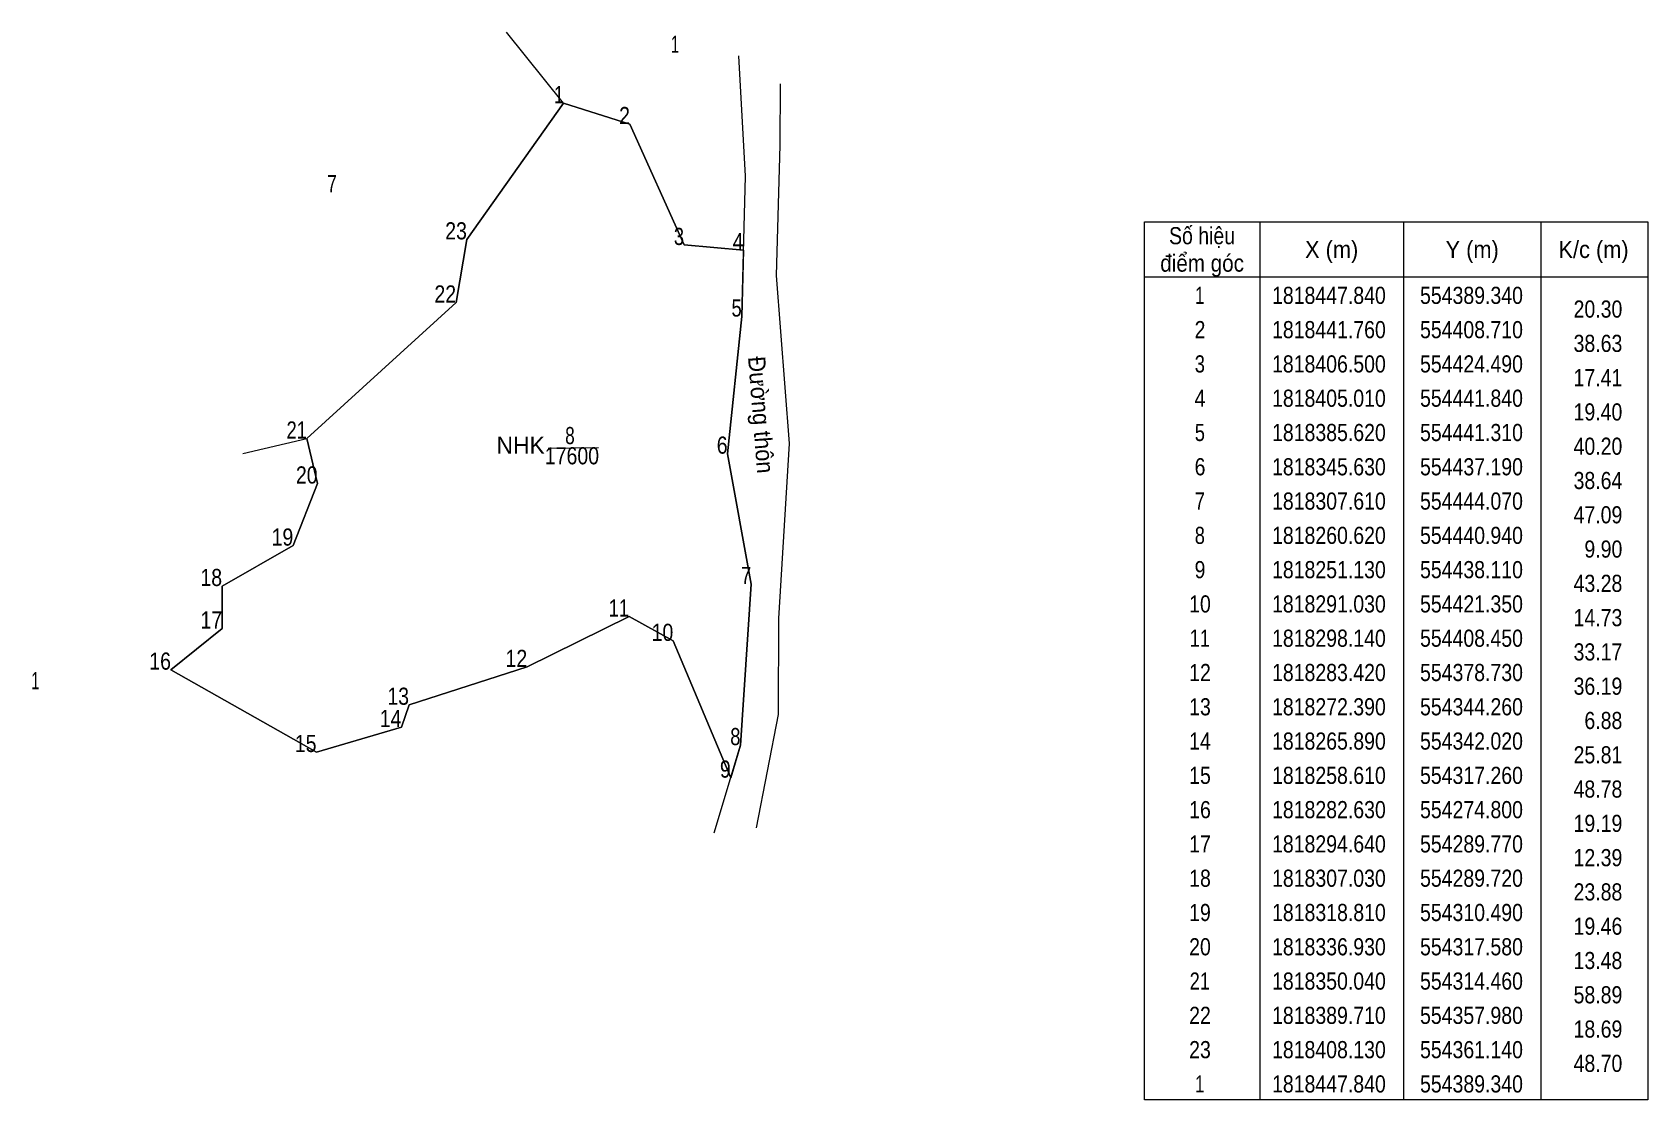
# Model space of a CAD drawing. Header units: metres. Extents: x 552655 to 554706, y 1816817 to 1819332.
# Drawn here: x 554234.4 to 554705.6, y 1818157.2 to 1818468.5 of the extents above; entities that cross this region are included whole.
import ezdxf
from ezdxf.enums import TextEntityAlignment as Align

# ---------------------------------------------------------------- set-up
doc = ezdxf.new("R2010")
doc.units = ezdxf.units.M
doc.header["$LTSCALE"] = 4.2
for name, color, linetype, lineweight in [('1', 7, 'Continuous', 13), ('10', 7, 'Continuous', 13), ('63', 7, 'Continuous', 13)]:
    doc.layers.add(name, color=color, linetype=linetype, lineweight=lineweight)

msp = doc.modelspace()

# ---------------------------------------------------------------- texts
at = {"layer": '1'}
for s, width, p in [('8', 0.75, (554391.2, 1818348.41)), ('17600', 0.85, (554391.79, 1818342.52))]:
    msp.add_text(s, height=5, dxfattribs=dict(at, width=width)).set_placement(p, align=Align.CENTER)
msp.add_text('NHK', height=5, dxfattribs=at).set_placement((554376.81, 1818345.59), align=Align.CENTER)
at = {"layer": '10'}
for s, width, p in [('1', 0.65, (554421.86, 1818462.55)), ('7', 0.75, (554321.78, 1818421.89)), ('1', 0.65, (554235.23, 1818276.93))]:
    msp.add_text(s, height=5, dxfattribs=dict(at, width=width)).set_placement(p, align=Align.CENTER)
at = {"layer": '63'}
for s, width, p in [(' 1', 0.75, (554389.34, 1818447.84)), (' 2', 0.85, (554408.71, 1818441.76)), (' 23', 0.85, (554361.14, 1818408.13)), (' 3', 0.8, (554424.49, 1818406.5)), (' 4', 0.85, (554441.84, 1818405.01)), (' 22', 0.85, (554357.98, 1818389.71)), (' 5', 0.8, (554441.31, 1818385.62)), ('20.30', 0.85, (554698.22, 1818385.31)), ('38.63', 0.85, (554698.22, 1818375.31)), ('17.41', 0.85, (554698.22, 1818365.31)), ('19.40', 0.85, (554698.22, 1818355.31)), (' 21', 0.8, (554314.46, 1818350.04)), (' 6', 0.85, (554437.19, 1818345.63)), ('40.20', 0.85, (554698.22, 1818345.31)), (' 20', 0.85, (554317.58, 1818336.93)), ('38.64', 0.85, (554698.22, 1818335.31)), ('47.09', 0.85, (554698.22, 1818325.31)), (' 19', 0.85, (554310.49, 1818318.81)), ('9.90', 0.85, (554698.22, 1818315.31)), (' 18', 0.85, (554289.72, 1818307.03)), (' 7', 0.8, (554444.07, 1818307.61)), ('43.28', 0.85, (554698.22, 1818305.31)), (' 11', 0.8, (554408.45, 1818298.14)), (' 17', 0.85, (554289.77, 1818294.64)), (' 10', 0.85, (554421.35, 1818291.03)), ('14.73', 0.85, (554698.22, 1818295.31)), (' 16', 0.85, (554274.8, 1818282.63)), (' 12', 0.85, (554378.73, 1818283.42)), ('33.17', 0.85, (554698.22, 1818285.31)), (' 13', 0.85, (554344.26, 1818272.39)), ('36.19', 0.85, (554698.22, 1818275.31)), (' 14', 0.85, (554342.02, 1818265.89)), ('6.88', 0.85, (554698.22, 1818265.31)), (' 15', 0.85, (554317.26, 1818258.61)), (' 8', 0.8, (554440.94, 1818260.62)), ('25.81', 0.85, (554698.22, 1818255.31)), (' 9', 0.85, (554438.11, 1818251.13)), ('48.78', 0.85, (554698.22, 1818245.31)), ('19.19', 0.85, (554698.22, 1818235.31)), ('12.39', 0.85, (554698.22, 1818225.31)), ('23.88', 0.85, (554698.22, 1818215.31)), ('19.46', 0.85, (554698.22, 1818205.31)), ('13.48', 0.85, (554698.22, 1818195.31)), ('58.89', 0.85, (554698.22, 1818185.31)), ('18.69', 0.85, (554698.22, 1818175.31)), ('48.70', 0.85, (554698.22, 1818165.31))]:
    msp.add_text(s, height=5, dxfattribs=dict(at, width=width)).set_placement(p, align=Align.RIGHT)
for s, width, p in [('Số hiệu', 0.85, (554575.615, 1818406.71)), ('điểm góc', 0.9, (554575.625, 1818398.71)), ('X (m)', 0.95, (554613.42, 1818402.71)), ('Y (m)', 0.95, (554654.42, 1818402.71)), ('K/c (m)', 0.95, (554689.825, 1818402.71)), (' 1', 0.75, (554574.22, 1818389.31)), ('1818447.840', 0.85, (554612.62, 1818389.31)), ('554389.340', 0.85, (554654.215, 1818389.31)), (' 2', 0.85, (554574.22, 1818379.31)), ('1818441.760', 0.85, (554612.62, 1818379.31)), ('554408.710', 0.85, (554654.215, 1818379.31)), (' 3', 0.8, (554574.225, 1818369.31)), ('1818406.500', 0.85, (554612.62, 1818369.31)), ('554424.490', 0.85, (554654.215, 1818369.31)), (' 4', 0.85, (554574.22, 1818359.31)), ('1818405.010', 0.85, (554612.62, 1818359.31)), ('554441.840', 0.85, (554654.215, 1818359.31)), (' 5', 0.8, (554574.225, 1818349.31)), ('1818385.620', 0.85, (554612.62, 1818349.31)), ('554441.310', 0.85, (554654.215, 1818349.31)), (' 6', 0.85, (554574.225, 1818339.31)), ('1818345.630', 0.85, (554612.62, 1818339.31)), ('554437.190', 0.85, (554654.215, 1818339.31)), (' 7', 0.8, (554574.22, 1818329.31)), ('1818307.610', 0.85, (554612.62, 1818329.31)), ('554444.070', 0.85, (554654.215, 1818329.31)), (' 8', 0.8, (554574.22, 1818319.31)), ('1818260.620', 0.85, (554612.62, 1818319.31)), ('554440.940', 0.85, (554654.215, 1818319.31)), (' 9', 0.85, (554574.22, 1818309.31)), ('1818251.130', 0.85, (554612.62, 1818309.31)), ('554438.110', 0.85, (554654.215, 1818309.31)), (' 10', 0.85, (554574.215, 1818299.31)), ('1818291.030', 0.85, (554612.62, 1818299.31)), ('554421.350', 0.85, (554654.215, 1818299.31)), (' 11', 0.8, (554574.215, 1818289.31)), ('1818298.140', 0.85, (554612.62, 1818289.31)), ('554408.450', 0.85, (554654.215, 1818289.31)), (' 12', 0.85, (554574.225, 1818279.31)), ('1818283.420', 0.85, (554612.62, 1818279.31)), ('554378.730', 0.85, (554654.215, 1818279.31)), (' 13', 0.85, (554574.22, 1818269.31)), ('1818272.390', 0.85, (554612.62, 1818269.31)), ('554344.260', 0.85, (554654.215, 1818269.31)), (' 14', 0.85, (554574.215, 1818259.31)), ('1818265.890', 0.85, (554612.62, 1818259.31)), ('554342.020', 0.85, (554654.215, 1818259.31)), (' 15', 0.85, (554574.22, 1818249.31)), ('1818258.610', 0.85, (554612.62, 1818249.31)), ('554317.260', 0.85, (554654.215, 1818249.31)), (' 16', 0.85, (554574.22, 1818239.31)), ('1818282.630', 0.85, (554612.62, 1818239.31)), ('554274.800', 0.85, (554654.215, 1818239.31)), (' 17', 0.85, (554574.225, 1818229.31)), ('1818294.640', 0.85, (554612.62, 1818229.31)), ('554289.770', 0.85, (554654.215, 1818229.31)), (' 18', 0.85, (554574.225, 1818219.31)), ('1818307.030', 0.85, (554612.62, 1818219.31)), ('554289.720', 0.85, (554654.215, 1818219.31)), (' 19', 0.85, (554574.215, 1818209.31)), ('1818318.810', 0.85, (554612.62, 1818209.31)), ('554310.490', 0.85, (554654.215, 1818209.31)), (' 20', 0.85, (554574.215, 1818199.31)), ('1818336.930', 0.85, (554612.62, 1818199.31)), ('554317.580', 0.85, (554654.215, 1818199.31)), (' 21', 0.8, (554574.215, 1818189.31)), ('1818350.040', 0.85, (554612.62, 1818189.31)), ('554314.460', 0.85, (554654.215, 1818189.31)), (' 22', 0.85, (554574.225, 1818179.31)), ('1818389.710', 0.85, (554612.62, 1818179.31)), ('554357.980', 0.85, (554654.215, 1818179.31)), (' 23', 0.85, (554574.22, 1818169.31)), ('1818408.130', 0.85, (554612.62, 1818169.31)), ('554361.140', 0.85, (554654.215, 1818169.31)), (' 1', 0.75, (554574.22, 1818159.31)), ('1818447.840', 0.85, (554612.62, 1818159.31)), ('554389.340', 0.85, (554654.215, 1818159.31))]:
    msp.add_text(s, height=5, dxfattribs=dict(at, width=width)).set_placement(p, align=Align.CENTER)
at = {"layer": '63', "width": 0.95}
msp.add_text('Đường thôn', height=5, rotation=274.503, dxfattribs=at).set_placement((554444.485, 1818356.771), align=Align.CENTER)

# ---------------------------------------------------------------- linework, layer by layer
at = {"layer": '1'}
msp.add_lwpolyline([(554389.34, 1818447.84), (554408.71, 1818441.76), (554424.49, 1818406.5), (554441.84, 1818405.01), (554441.31, 1818385.62), (554437.19, 1818345.63), (554444.07, 1818307.61), (554440.94, 1818260.62), (554438.11, 1818251.13), (554421.35, 1818291.03), (554408.45, 1818298.14), (554378.73, 1818283.42), (554344.26, 1818272.39), (554342.02, 1818265.89), (554317.26, 1818258.61), (554274.8, 1818282.63), (554289.77, 1818294.64), (554289.72, 1818307.03), (554310.49, 1818318.81), (554317.58, 1818336.93), (554314.46, 1818350.04), (554357.98, 1818389.71), (554361.14, 1818408.13)], close=True, dxfattribs=at)
at = {"layer": '10'}
for p, q in [((554389.34, 1818447.84), (554372.72, 1818468.53)), ((554441.84, 1818405.01), (554441.31, 1818385.62)), ((554295.75, 1818345.65), (554314.46, 1818350.04)), ((554384.83, 1818347.27), (554399.55, 1818347.4))]:
    msp.add_line(p, q, dxfattribs=at)
msp.add_lwpolyline([(554441.84, 1818405.01), (554424.49, 1818406.5), (554408.71, 1818441.76), (554389.34, 1818447.84), (554361.14, 1818408.13), (554357.98, 1818389.71), (554314.46, 1818350.04), (554317.58, 1818336.93), (554310.49, 1818318.81), (554289.72, 1818307.03), (554289.77, 1818294.64), (554274.8, 1818282.63), (554317.26, 1818258.61), (554342.02, 1818265.89), (554344.26, 1818272.39), (554378.73, 1818283.42), (554408.45, 1818298.14), (554421.35, 1818291.03), (554438.11, 1818251.13), (554440.94, 1818260.62), (554444.07, 1818307.61), (554437.19, 1818345.63), (554441.31, 1818385.62)], dxfattribs=at)
at = {"layer": '63'}
for p, q in [((554592.42, 1818413.21), (554592.42, 1818157.21)), ((554634.42, 1818413.21), (554634.42, 1818157.21)), ((554674.42, 1818413.21), (554674.42, 1818157.21)), ((554558.82, 1818397.21), (554705.62, 1818397.21))]:
    msp.add_line(p, q, dxfattribs=at)
for points in [[(554433.3, 1818235.02), (554440.94, 1818260.62), (554444.07, 1818307.61), (554437.19, 1818345.63), (554441.31, 1818385.62), (554442.43, 1818426.61), (554440.46, 1818461.65)], [(554452.5, 1818453.51), (554452.45, 1818435.58), (554451.34, 1818397.59), (554455.2, 1818348.58), (554452.05, 1818297.58), (554451.96, 1818269.58), (554445.52, 1818236.5)]]:
    msp.add_lwpolyline(points, dxfattribs=at)
msp.add_lwpolyline([(554558.82, 1818413.21), (554705.62, 1818413.21), (554705.62, 1818157.21), (554558.82, 1818157.21)], close=True, dxfattribs=at)

msp.set_redraw_order([(e.dxf.handle, doc.entitydb.next_handle()) for e in msp.query("TEXT MTEXT ATTDEF DIMENSION ARC_DIMENSION")])  # texts and dimensions are drawn at this point

doc.saveas('drawing.dxf')
